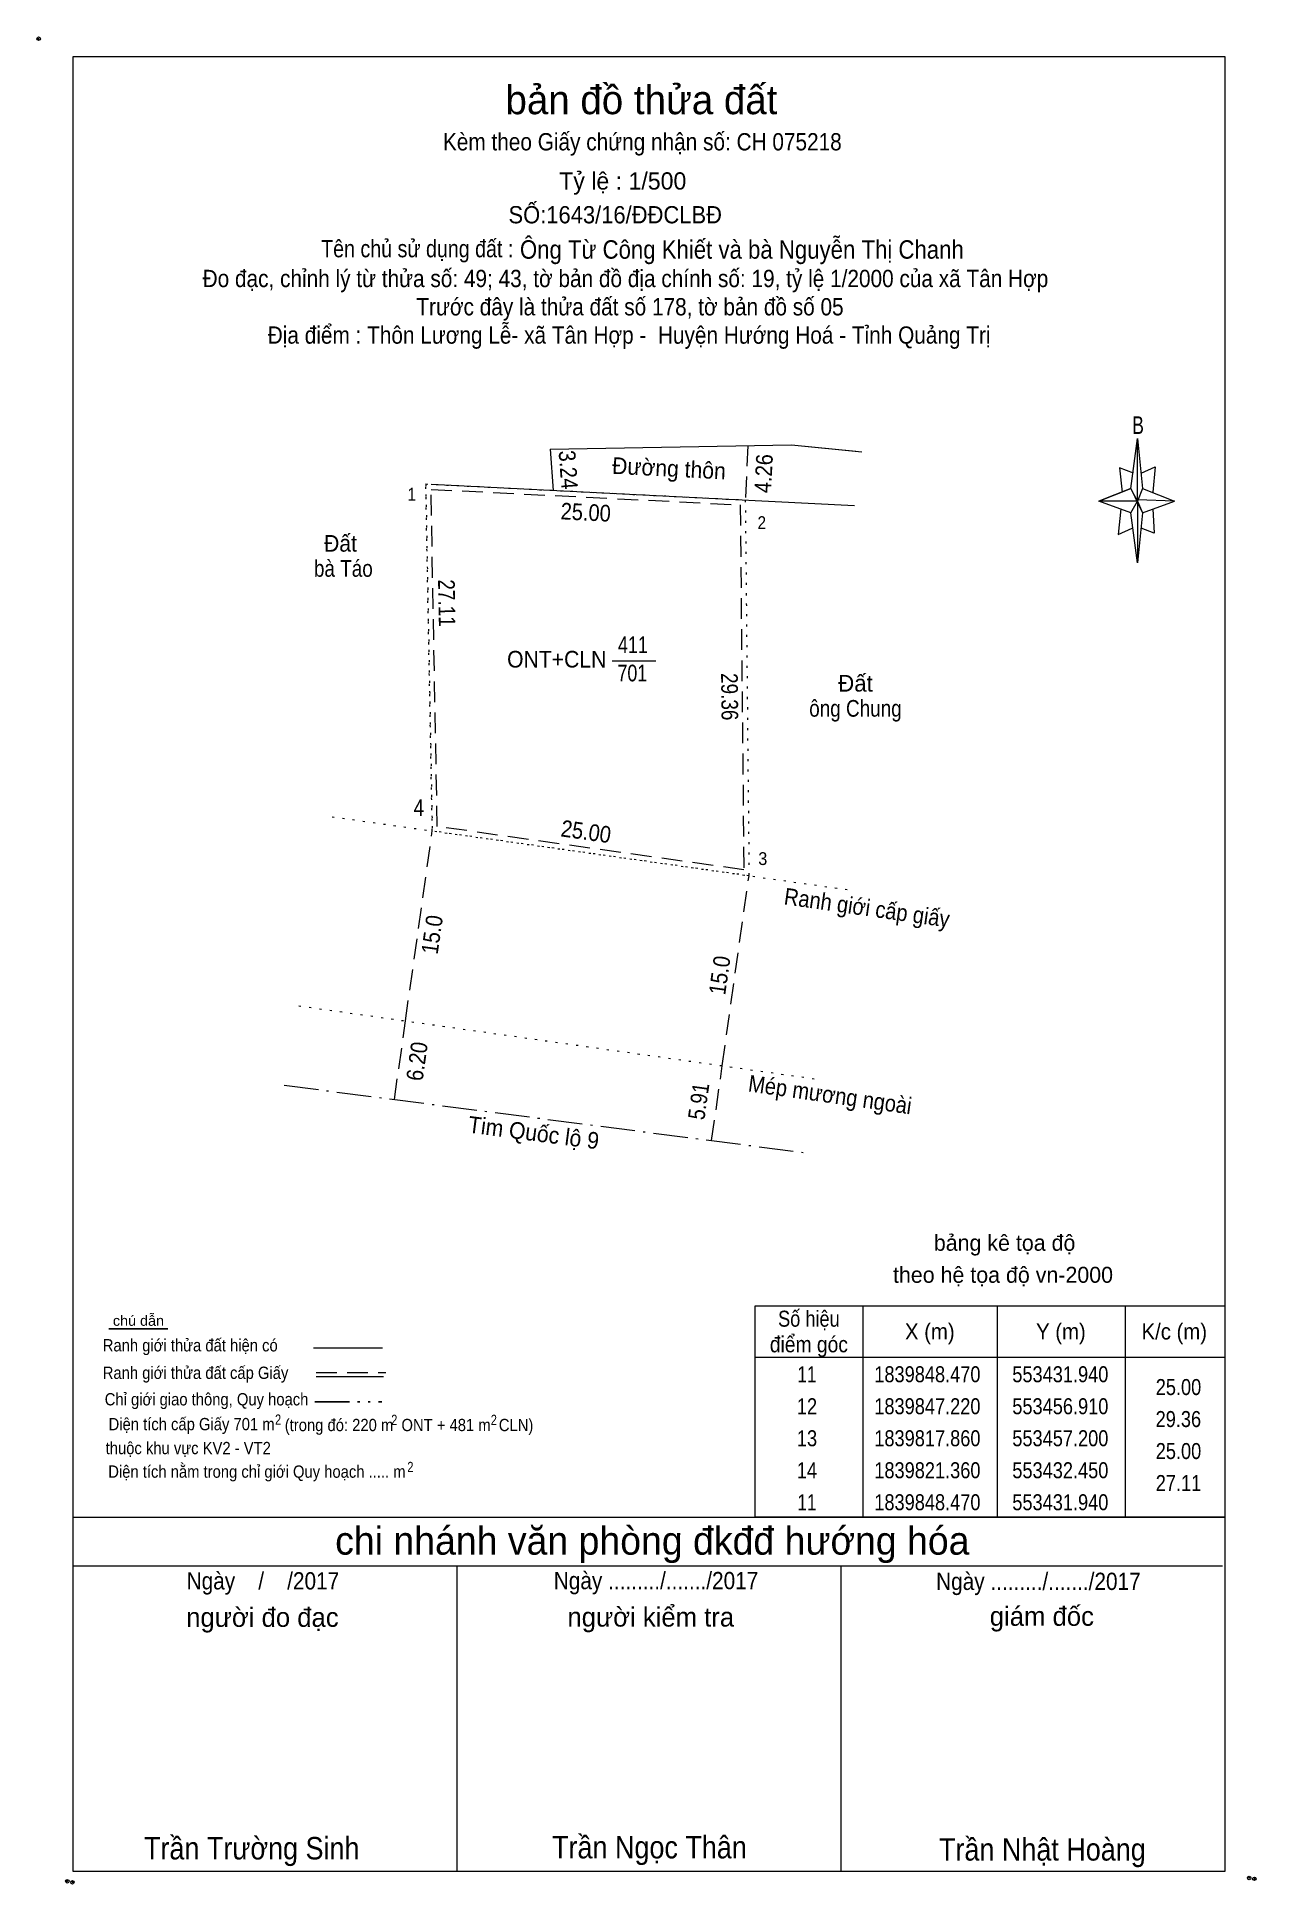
# Model space of a CAD drawing. Header units: metres. Extents: x 552853 to 553796, y 1839502 to 1839983.
# Drawn here: x 553211.7 to 553306.9, y 1839838.8 to 1839983.1 of the extents above; entities that cross this region are included whole.
import ezdxf
from ezdxf.enums import TextEntityAlignment as Align

# ---------------------------------------------------------------- set-up
doc = ezdxf.new("R2010")
doc.units = ezdxf.units.M
doc.header["$LTSCALE"] = 0.54
doc.header["$PDMODE"] = 32
doc.header["$PDSIZE"] = 0.27
for name, pattern in [('DASH_DOUBLE_DOT', [9.2, 5, -1.2, 0.3, -1.2, 0.3, -1.2]), ('DOT_DASHED', [7.7, 5, -1.2, 0.3, -1.2]), ('DOTTED', [1.5, 0.3, -1.2]), ('MEDIUM_DASHED', [4.5, 3, -1.5])]:
    doc.linetypes.add(name, pattern=pattern)
for name, color, linetype, lineweight in [('1', 7, 'DOTTED', 13), ('10', 7, 'Continuous', 13), ('16', 7, 'Continuous', 25), ('23', 7, 'Continuous', 13), ('3', 7, 'Continuous', 13), ('5', 7, 'Continuous', 13), ('63', 7, 'Continuous', 13)]:
    doc.layers.add(name, color=color, linetype=linetype, lineweight=lineweight)
doc.layers.add('34', color=7, linetype='Continuous')

msp = doc.modelspace()

# ---------------------------------------------------------------- texts
at = {"layer": '1'}
for s, rotation, width, p in [('3.24', 274.249, 0.9, (553252.5523, 1839949.2782)), ('Đường thôn', 357.134, 0.95, (553261.0375, 1839948.7964)), ('4.26', 87.171, 0.9, (553269.1138, 1839949.0029)), ('Ranh giới cấp giấy', 351.953, 0.9, (553276.449, 1839914.4739)), ('15.0', 81.946, 0.9, (553243.1985, 1839912.9239)), ('15.0', 81.946, 0.9, (553265.6685, 1839909.7439)), ('6.20', 81.935, 0.9, (553242.0187, 1839903.0238)), ('Mép mương ngoài', 351.942, 0.9, (553273.5639, 1839899.8674)), ('5.91', 81.925, 0.85, (553264.0284, 1839899.9087)), ('Tim Quốc lộ 9', 352.624, 0.95, (553250.4115, 1839896.8964))]:
    msp.add_text(s, height=1.3, rotation=rotation, dxfattribs=dict(at, width=width)).set_placement(p, align=Align.CENTER)
for s, width, p in [('Đất ', 0.95, (553235.625, 1839942.93)), ('bà Táo', 0.85, (553235.62, 1839940.97)), ('ONT+CLN', 0.95, (553252.295, 1839933.88)), ('411', 0.8, (553258.245, 1839935.01)), ('701', 0.8, (553258.205, 1839932.8)), ('ông Chung', 0.85, (553275.64, 1839930.04))]:
    msp.add_text(s, height=1.3, dxfattribs=dict(at, width=width)).set_placement(p, align=Align.CENTER)
msp.add_text('Đất', height=1.3, dxfattribs=at).set_placement((553275.64, 1839932), align=Align.CENTER)
at = {"layer": '16', "width": 0.8}
for p in [(553230.52, 1839874.72), (553239.6, 1839874.7), (553247.38, 1839874.7), (553240.86, 1839871.02)]:
    msp.add_text('2', height=0.8, dxfattribs=at).set_placement(p, align=Align.CENTER)
at = {"layer": '34', "width": 0.9}
msp.add_text('Ông Từ Công Khiết và bà Nguyễn Thị Chanh', height=1.44, dxfattribs=at).set_placement((553249.42, 1839965.82))
at = {"layer": '5'}
for s, height, p in [('bản đồ thửa đất', 2.25, (553258.915, 1839977.11)), ('Tỷ lệ : 1/500', 1.35, (553257.455, 1839971.22)), ('bảng kê tọa độ', 1.25, (553287.295, 1839888.31)), ('theo hệ tọa độ vn-2000', 1.25, (553287.17, 1839885.81)), ('chi nhánh văn phòng đkđđ hướng hóa', 2.187, (553259.765, 1839864.57)), ('người đo đạc', 1.5, (553229.295, 1839858.93)), ('người kiểm tra', 1.5, (553259.645, 1839858.95)), ('giám đốc', 1.5, (553290.205, 1839859.01))]:
    msp.add_text(s, height=height, dxfattribs=at).set_placement(p, align=Align.CENTER)
for s, height, width, p in [('Kèm theo Giấy chứng nhận số: CH 075218', 1.35, 0.9, (553258.985, 1839974.28)), ('SỐ:1643/16/ĐĐCLBĐ', 1.35, 0.95, (553256.865, 1839968.58)), ('Tên chủ sử dụng đất :', 1.35, 0.85, (553241.395, 1839965.93)), (' Đo đạc, chỉnh lý từ thửa số: 49; 43, tờ bản đồ địa chính số: 19, tỷ lệ 1/2000 của xã Tân Hợp', 1.35, 0.9, (553257.44, 1839963.6)), ('Trước đây là thửa đất số 178, tờ bản đồ số 05', 1.35, 0.9, (553258.02, 1839961.39)), ('Địa điểm : Thôn Lương Lễ- xã Tân Hợp -  Huyện Hướng Hoá - Tỉnh Quảng Trị ', 1.35, 0.9, (553258.18, 1839959.18)), ('B', 1.378, 0.75, (553297.72, 1839952.13)), ('chú dẫn', 0.7999, 1.05, (553219.61, 1839882.45)), ('Ranh giới thửa đất hiện có ', 0.96, 0.9, (553223.815, 1839880.45)), ('Ranh giới thửa đất cấp Giấy', 0.96, 0.9, (553224.07, 1839878.3)), ('Chỉ giới giao thông, Quy hoạch', 0.96, 0.9, (553224.93, 1839876.23)), ('Diện tích cấp Giấy 701 m', 0.96, 0.9, (553223.76, 1839874.29)), ('(trong đó: 220 m  ONT + 481 m  CLN)', 0.96, 0.9, (553240.755, 1839874.22)), ('thuộc khu vực KV2 - VT2', 0.96, 0.9, (553223.5, 1839872.42)), ('Diện tích nằm trong chỉ giới Quy hoạch ..... m', 0.96, 0.9, (553228.865, 1839870.58)), ('Ngày    /    /2017', 1.35, 0.9, (553229.335, 1839861.85)), ('Ngày ........./......./2017', 1.35, 0.9, (553260.055, 1839861.87)), ('Ngày ........./......./2017', 1.35, 0.9, (553289.935, 1839861.81)), ('Trần Trường Sinh', 1.75, 0.9, (553228.46, 1839840.76)), ('Trần Ngọc Thân', 1.75, 0.9, (553259.54, 1839840.84)), ('Trần Nhật Hoàng', 1.75, 0.9, (553290.245, 1839840.67))]:
    msp.add_text(s, height=height, dxfattribs=dict(at, width=width)).set_placement(p, align=Align.CENTER)
at = {"layer": '63'}
for s, height, width, p in [(' 1', 1, 0.9, (553241.3, 1839946.92)), (' 2', 1, 0.9, (553268.65, 1839944.7)), (' 4', 1.3, 0.85, (553241.93, 1839922.29)), (' 3', 1, 0.95, (553268.75, 1839918.45)), ('25.00', 1.25, 0.85, (553302.66, 1839877.04)), ('29.36', 1.25, 0.85, (553302.65, 1839874.54)), ('25.00', 1.25, 0.85, (553302.66, 1839872.04)), ('27.11', 1.25, 0.85, (553302.66, 1839869.54))]:
    msp.add_text(s, height=height, dxfattribs=dict(at, width=width)).set_placement(p, align=Align.RIGHT)
for s, rotation, width, p in [('25.00', 357.134, 0.9, (553254.5325, 1839945.3638)), ('27.11', 271.078, 0.85, (553243.0544, 1839938.9022)), ('29.36', 270.566, 0.85, (553265.1587, 1839931.5914)), ('25.00', 351.951, 0.9, (553254.494, 1839920.4223))]:
    msp.add_text(s, height=1.3, rotation=rotation, dxfattribs=dict(at, width=width)).set_placement(p, align=Align.CENTER)
for s, width, p in [('Số hiệu', 0.85, (553272, 1839882.38)), ('điểm góc', 0.9, (553272, 1839880.38)), ('X (m)', 0.95, (553281.45, 1839881.38)), ('Y (m)', 0.95, (553291.695, 1839881.38)), ('K/c (m)', 0.95, (553300.555, 1839881.38)), (' 11', 0.8, (553271.66, 1839878.04)), ('1839848.470', 0.85, (553281.26, 1839878.04)), ('553431.940', 0.85, (553291.65, 1839878.04)), (' 12', 0.85, (553271.655, 1839875.54)), ('1839847.220', 0.85, (553281.26, 1839875.54)), ('553456.910', 0.85, (553291.65, 1839875.54)), (' 13', 0.85, (553271.655, 1839873.04)), ('1839817.860', 0.85, (553281.26, 1839873.04)), ('553457.200', 0.85, (553291.65, 1839873.04)), (' 14', 0.85, (553271.65, 1839870.54)), ('1839821.360', 0.85, (553281.26, 1839870.54)), ('553432.450', 0.85, (553291.65, 1839870.54)), (' 11', 0.8, (553271.66, 1839868.04)), ('1839848.470', 0.85, (553281.26, 1839868.04)), ('553431.940', 0.85, (553291.65, 1839868.04))]:
    msp.add_text(s, height=1.25, dxfattribs=dict(at, width=width)).set_placement(p, align=Align.CENTER)

# ---------------------------------------------------------------- linework, layer by layer
at = {"layer": '1', "linetype": 'MEDIUM_DASHED'}
for p, q in [((553267.24, 1839951.22), (553267.03, 1839946.97)), ((553240.47, 1839906.27), (553242.57, 1839921.11)), ((553265.22, 1839902.77), (553267.32, 1839917.61)), ((553239.61, 1839900.13), (553240.48, 1839906.27)), ((553264.4, 1839896.92), (553265.23, 1839902.77))]:
    msp.add_line(p, q, dxfattribs=at)
at = {"layer": '1'}
for p, q in [((553242.06, 1839948.22), (553242.57, 1839921.11)), ((553234.74, 1839922.22), (553275.13, 1839916.51)), ((553232.15, 1839907.45), (553272.65, 1839901.72))]:
    msp.add_line(p, q, dxfattribs=at)
at = {"layer": '1', "linetype": 'Continuous'}
msp.add_line((553256.64, 1839934.41), (553260.04, 1839934.41), dxfattribs=at)
at = {"layer": '1'}
msp.add_lwpolyline([(553242.06, 1839948.22), (553267.03, 1839946.97), (553267.32, 1839917.61), (553242.57, 1839921.11)], close=True, dxfattribs=at)
at = {"layer": '1', "linetype": 'MEDIUM_DASHED'}
msp.add_lwpolyline([(553242.47, 1839947.8), (553266.63, 1839946.59), (553266.92, 1839918.07), (553242.96, 1839921.46)], close=True, dxfattribs=at)
at = {"layer": '10'}
msp.add_line((553251.77, 1839950.95), (553252.01, 1839947.72), dxfattribs=at)
msp.add_line((553251.77, 1839950.95), (553252.01, 1839947.72), dxfattribs=at)
for points in [[(553251.77, 1839950.95), (553270.63, 1839951.28), (553273.81, 1839950.96)], [(553251.77, 1839950.95), (553270.63, 1839951.28), (553276.14, 1839950.73)]]:
    msp.add_lwpolyline(points, dxfattribs=at)
at = {"layer": '16'}
msp.add_line((553221.91, 1839882.21), (553217.29, 1839882.21), dxfattribs=at)
at = {"layer": '23'}
msp.add_line((553251.77, 1839950.95), (553252.01, 1839947.72), dxfattribs=at)
msp.add_line((553251.77, 1839950.95), (553252.01, 1839947.72), dxfattribs=at)
for points in [[(553251.77, 1839950.95), (553270.63, 1839951.28), (553275.38, 1839950.81)], [(553251.77, 1839950.95), (553270.63, 1839951.28), (553275.68, 1839950.78)]]:
    msp.add_lwpolyline(points, dxfattribs=at)
at = {"layer": '3', "linetype": 'DOT_DASHED'}
msp.add_line((553230.99, 1839901.25), (553271.54, 1839896), dxfattribs=at)
at = {"layer": '5'}
for p, q in [((553297.17, 1839947.87), (553297.67, 1839951.77)), ((553297.17, 1839945.97), (553294.67, 1839946.87)), ((553298.07, 1839947.87), (553300.57, 1839946.87)), ((553298.07, 1839945.97), (553297.67, 1839942.07)), ((553298.87, 1839946.27), (553298.97, 1839944.37)), ((553298.97, 1839944.37), (553297.97, 1839944.77)), ((553233.29, 1839880.72), (553238.67, 1839880.72)), ((553233.49, 1839878.48), (553238.76, 1839878.48)), ((553214.51, 1839867.51), (553304.51, 1839867.51)), ((553214.51, 1839863.71), (553304.31, 1839863.71)), ((553214.51, 1839863.71), (553304.31, 1839863.71)), ((553214.51, 1839863.71), (553304.31, 1839863.71)), ((553244.51, 1839839.81), (553244.51, 1839863.71)), ((553274.51, 1839839.81), (553274.51, 1839863.71))]:
    msp.add_line(p, q, dxfattribs=at)
at = {"layer": '5', "linetype": 'MEDIUM_DASHED'}
msp.add_line((553233.49, 1839878.8), (553238.93, 1839878.8), dxfattribs=at)
at = {"layer": '5', "linetype": 'DASH_DOUBLE_DOT', "lineweight": 25}
msp.add_line((553233.39, 1839876.51), (553238.63, 1839876.51), dxfattribs=at)
at = {"layer": '5'}
for points in [[(553214.51, 1839981.61), (553304.51, 1839981.61), (553304.51, 1839839.81), (553214.51, 1839839.81)], [(553297.67, 1839951.77), (553298.07, 1839947.87), (553297.67, 1839946.87)], [(553297.67, 1839946.87), (553294.67, 1839946.87), (553297.17, 1839947.87), (553298.07, 1839945.97), (553300.57, 1839946.87), (553297.67, 1839946.97)], [(553297.67, 1839946.87), (553297.67, 1839942.07), (553297.17, 1839945.97)]]:
    msp.add_lwpolyline(points, close=True, dxfattribs=at)
for points in [[(553297.37, 1839949.07), (553296.27, 1839949.47), (553296.47, 1839947.57)], [(553297.97, 1839949.07), (553299.07, 1839949.57), (553298.87, 1839947.57)], [(553297.67, 1839946.87), (553297.17, 1839947.87), (553294.67, 1839946.87)], [(553297.67, 1839946.87), (553298.07, 1839945.97), (553300.57, 1839946.87)], [(553296.37, 1839946.27), (553296.17, 1839944.27), (553297.27, 1839944.77)], [(553304.51, 1839839.81), (553214.51, 1839839.81), (553214.51, 1839863.71)]]:
    msp.add_lwpolyline(points, dxfattribs=at)
for p in [(553211.81, 1839983.01), (553214.05, 1839839.05), (553214.45, 1839838.97), (553306.41, 1839839.31), (553306.81, 1839839.25)]:
    msp.add_point(p, dxfattribs=at)
at = {"layer": '63'}
for p, q in [((553242.49, 1839948.2), (553275.56, 1839946.54)), ((553276.21, 1839884.01), (553276.21, 1839867.51)), ((553286.71, 1839884.01), (553286.71, 1839867.51)), ((553296.71, 1839884.01), (553296.71, 1839867.51)), ((553267.81, 1839880.01), (553304.51, 1839880.01))]:
    msp.add_line(p, q, dxfattribs=at)
msp.add_lwpolyline([(553267.81, 1839884.01), (553304.51, 1839884.01), (553304.51, 1839867.51), (553267.81, 1839867.51)], close=True, dxfattribs=at)

msp.set_redraw_order([(e.dxf.handle, doc.entitydb.next_handle()) for e in msp.query("TEXT MTEXT ATTDEF DIMENSION ARC_DIMENSION")])  # texts and dimensions are drawn at this point

doc.saveas('drawing.dxf')
